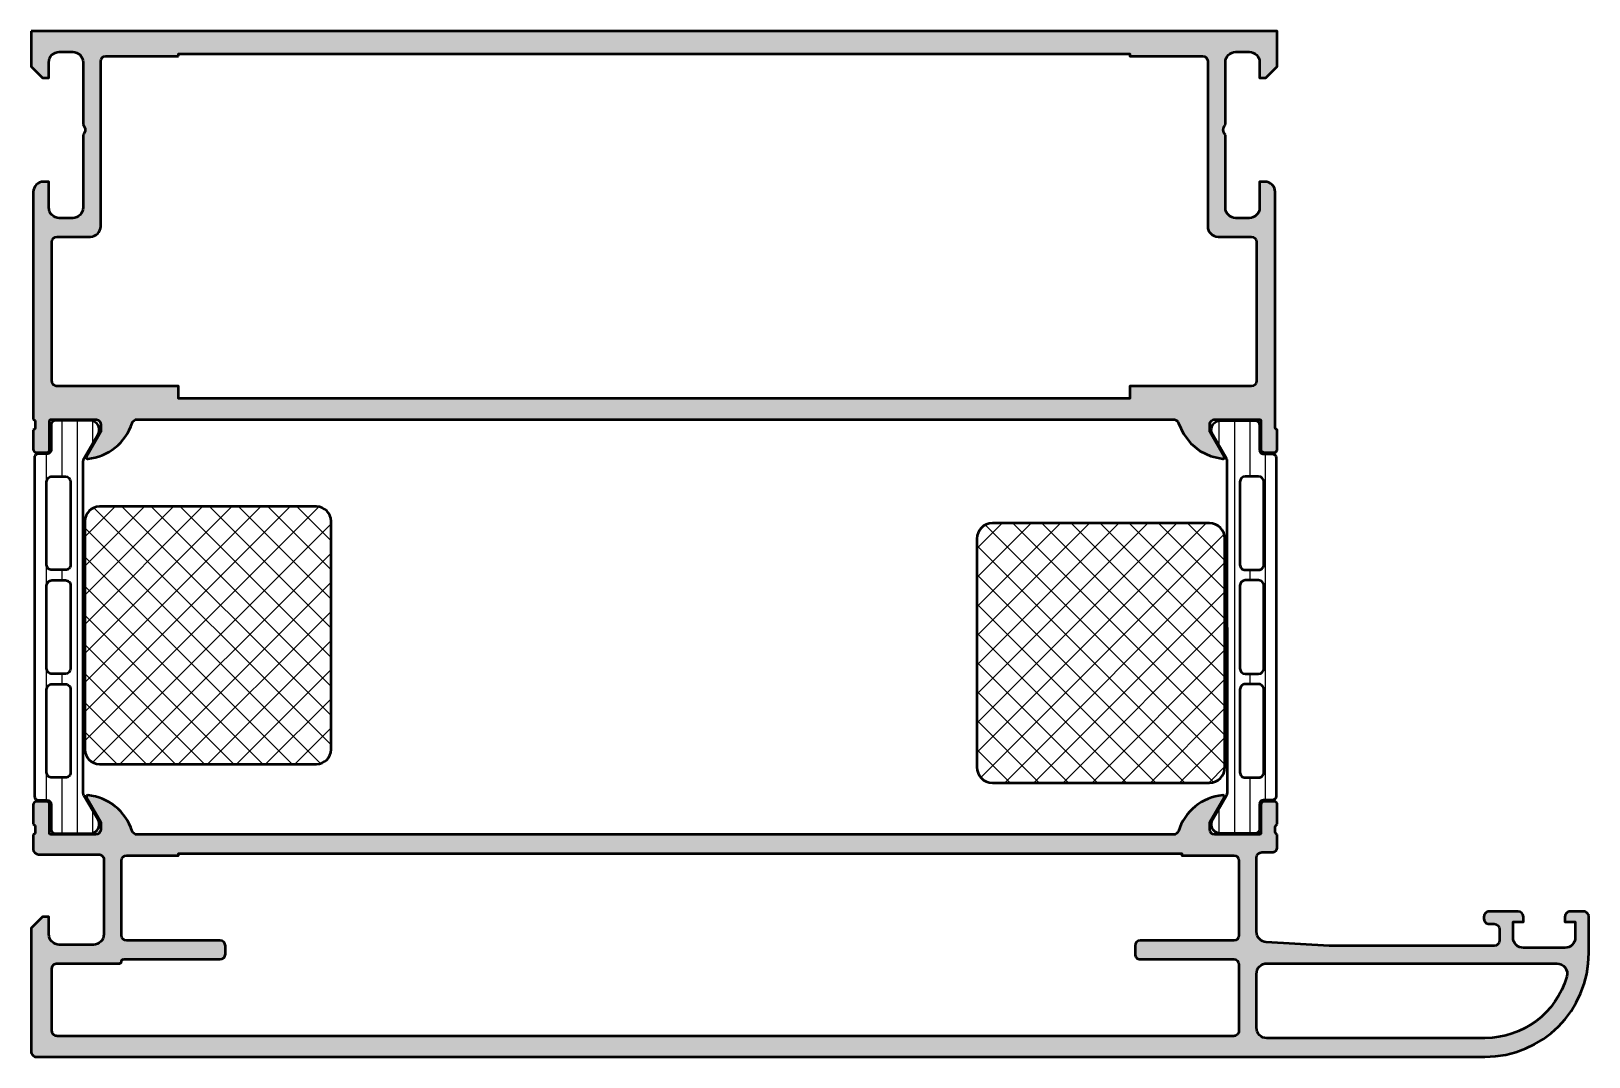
# Model space of a CAD drawing. Extents: x 0 to 150, y 0 to 99.
import ezdxf

# ---------------------------------------------------------------- set-up
doc = ezdxf.new("R2010")
doc.units = 0
for name, color, linetype, lineweight in [('0S-Alu contour', 7, 'Continuous', 50), ('0S-Alu hatch', 252, 'Continuous', 25), ('0S-Plastic contour', 254, 'Continuous', 50), ('0S-Plastic hatch', 253, 'Continuous', 25), ('0S-PT contour', 91, 'Continuous', 50), ('0S-PT hatch', 103, 'Continuous', 25)]:
    doc.layers.add(name, color=color, linetype=linetype, lineweight=lineweight)
pattern_1 = [(90, (0, 0), (-1.4859, 0), [])]
pattern_2 = [(135, (0, 0), (-1.403165018917055, -1.403165018917055), []), (225, (0, 0), (1.403165018917055, -1.403165018917055), [])]

# ---------------------------------------------------------------- blocks, each defined once
blk = doc.blocks.new('430700__0F24BB79_CFDF_4C49_9863_2A03D63C5316_')
at = {"layer": '0S-Alu hatch'}
h = blk.add_hatch(color=256, dxfattribs=at)
edge = h.paths.add_edge_path()
edge.add_line((0.5000939331072516, -7.74061061435e-05), (140.0000863037132, -7.3295345814e-05))
edge.add_arc((140.0000863037131, 9.99992670465393), 9.999999999999744, 270.0000000000002, 360)
edge.add_line((150.0000863037129, 9.999926704653927), (150.0001015625021, 13.49992259389411))
edge.add_arc((149.5001052018588, 13.49992623325064), 0.4999963606564967, 359.9995829571354, 450.0004170428661)
edge.add_line((149.5001015624997, 13.9999225938939), (148.2000832519553, 13.99992259389387))
edge.add_arc((148.2000897791608, 13.4999313254435), 0.4999912684929778, 90.00074797571949, 180.0010005793681)
edge.add_line((147.7000985107441, 13.49992259389378), (147.7000985107443, 12.99992259389388))
edge.add_line((147.7000985107443, 12.99992259389388), (148.7000985107443, 12.99992259389412))
edge.add_line((148.7000985107443, 12.99992259389412), (148.7000985107444, 11.49992183095399))
edge.add_ellipse((147.7000924641726, 11.49992787752597), major_axis=(-1.000006046590021, 0), ratio=1, start_angle=90.00034644173633, end_angle=179.9996535603676, ccw=False)
edge.add_line((147.7000985107582, 10.49992183095423), (143.7000832519549, 10.4999218309546))
edge.add_ellipse((143.7000847508618, 11.49990807116538), major_axis=(-0.9999862402118971, 0), ratio=1, start_angle=-0.0007883886572130905, end_angle=89.9999141177808, ccw=False)
edge.add_line((142.7000985107446, 11.4999218309539), (142.7000985107444, 12.99992259389387))
edge.add_line((142.7000985107444, 12.99992259389387), (143.7000985107443, 12.99992259389388))
edge.add_line((143.7000985107443, 12.99992259389388), (143.7000985107443, 13.49992259389364))
edge.add_arc((143.2000836546138, 13.49990773776346), 0.5000148563511324, 0.0017023368733013, 89.99829766355371)
edge.add_line((143.2000985107432, 13.9999225938939), (140.4000802001976, 13.99992259389388))
edge.add_arc((140.4000867274034, 13.49993132544341), 0.4999912684930773, 90.00074797575532, 180.0010005793681)
edge.add_line((139.9000954589865, 13.49992259389369), (139.9000954589866, 13.29992564565101))
edge.add_arc((140.4000774737426, 13.29990766040768), 0.4999820150794808, 179.9979389686669, 270.0020610313337)
edge.add_line((140.400095458987, 12.79992564565168), (140.9000954589864, 12.79992564565169))
edge.add_ellipse((140.9000927181188, 12.29992290478391), major_axis=(-0.5000027408752975, 0), ratio=1, start_angle=180.0003140784808, end_angle=269.99968592142864, ccw=False)
edge.add_line((141.4000954589866, 12.29992564565073), (141.4000954589866, 11.19992094880578))
edge.add_ellipse((140.9000954589867, 11.19992094880587), major_axis=(-0.4999999999998864, 0), ratio=1, start_angle=90, end_angle=180, ccw=False)
edge.add_line((140.9000954589867, 10.69992094880598), (125.0000863037068, 10.69992094880558))
edge.add_line((125.0000863037068, 10.69992094880558), (118.9430517629434, 11.04603726318053))
edge.add_ellipse((119.000101562502, 12.0444085970889), major_axis=(-0.9999999999998211, 0), ratio=1, start_angle=0, end_angle=86.72951155916252, ccw=False)
edge.add_line((118.0001015625022, 12.0444085970889), (118.0001015625022, 19.19992106801493))
edge.add_ellipse((118.5001015625023, 19.19992106801503), major_axis=(-0.5000000000000995, 0), ratio=1, start_angle=270, end_angle=360, ccw=False)
edge.add_line((118.5001015625023, 19.69992106801513), (119.5003040604226, 19.69992106801466))
edge.add_arc((119.5003040604231, 20.19992106801472), 0.500000000000057, 269.9999999999479, 360.0022381144864)
edge.add_line((120.0003040600417, 20.19994059924812), (120.0002571873763, 21.39988186159951))
edge.add_ellipse((120.0790330643698, 21.66719691919232), major_axis=(-0.2786807829971952, 0), ratio=1, start_angle=-1.16458937409908, end_angle=73.58012358051508, ccw=False)
edge.add_line((119.8004098468957, 21.67286097218823), (119.8004098468957, 22.1264549721882))
edge.add_ellipse((120.0792779425389, 22.13211563166524), major_axis=(-0.2789255417371716, 0), ratio=1, start_angle=-73.57540544465093, end_angle=1.1628700728833792, ccw=False)
edge.add_line((120.0004108468957, 22.39965897218821), (120.0004108468957, 24.27966997219677))
edge.add_arc((119.7004108468957, 24.27966997219673), 0.2999999999999971, 0, 90)
edge.add_line((119.7004108468957, 24.57966997219673), (118.7204365278529, 24.57966997219674))
edge.add_arc((118.7204365278529, 24.27966997219677), 0.2999999999999687, 90.00000000000543, 180)
edge.add_line((118.4204365278529, 24.27966997219677), (118.4204365278529, 21.51967197219669))
edge.add_ellipse((118.300037318474, 21.51982710670187), major_axis=(-0.1203993093243175, 0), ratio=1, start_angle=95.19421834503129, end_angle=179.9261743699941, ccw=False)
edge.add_line((118.3109373191148, 21.39992221242393), (114.0002571858002, 21.39992221242394))
edge.add_ellipse((114.0002571858003, 21.89992221242406), major_axis=(-0.5000000000001137, 0), ratio=1, start_angle=0, end_angle=89.99999999999352, ccw=False)
edge.add_line((113.5002571858002, 21.89992221242406), (113.5002571858001, 22.59992221242429))
edge.add_line((113.5002571858001, 22.59992221242429), (114.8817526434226, 24.99274253545169))
edge.add_arc((114.7621374011518, 25.06180242777586), 0.1381197846484408, 330.000000000021, 455.622577550825)
edge.add_arc((115.2384804269728, 20.22331335057628), 5.000000000000106, 95.62257755078187, 162.2515836439212)
edge.add_ellipse((110.000257185799, 21.89992221242379), major_axis=(-0.4999999999998616, 0), ratio=1, start_angle=90, end_angle=162.2515836440512, ccw=False)
edge.add_line((110.000257185799, 21.39992221242393), (10.20009387498336, 21.39992253576979))
edge.add_ellipse((10.20009387498355, 21.89992253577608), major_axis=(-0.5000000000062954, 0), ratio=1, start_angle=17.748416356047983, end_angle=89.9999999999788, ccw=False)
edge.add_arc((4.961870633810265, 20.22331367392891), 4.999999999993016, 17.7484163560672, 84.37742244920578)
edge.add_arc((5.438213659631767, 25.06180275112135), 0.1381197846484127, 84.37742244922195, 210.0000000000061)
edge.add_line((5.318598417361013, 24.99274285879713), (6.700093874983446, 22.59992253576969))
edge.add_line((6.700093874983446, 22.59992253576969), (6.700093874983475, 21.89992253576995))
edge.add_ellipse((6.200093874983482, 21.89992253576996), major_axis=(-0.4999999999999929, 0), ratio=1, start_angle=90, end_angle=180, ccw=False)
edge.add_line((6.200093874983482, 21.39992253576997), (1.889413741477393, 21.39992253576996))
edge.add_ellipse((1.900313126257636, 21.51982686713044), major_axis=(-0.1203986929646247, 0), ratio=1, start_angle=0.07371199969941244, end_angle=84.80604927743337, ccw=False)
edge.add_line((1.779914532930515, 21.51967197219669), (1.779914532930513, 24.27966997219674))
edge.add_arc((1.47991453293053, 24.27966997219674), 0.2999999999999829, 0, 90)
edge.add_line((1.47991453293053, 24.57966997219673), (0.4999402138877488, 24.57966997219673))
edge.add_arc((0.4999402138877205, 24.27966997219674), 0.2999999999999829, 89.99999999999459, 180)
edge.add_line((0.1999402138877375, 24.27966997219674), (0.1999402138877094, 22.39965897218823))
edge.add_ellipse((0.1210731182445653, 22.13211563166527), major_axis=(-0.2789255417371646, 0), ratio=1, start_angle=178.8371299271167, end_angle=253.5754054446512, ccw=False)
edge.add_line((0.3999412138877487, 22.12645497218823), (0.3999412138876957, 21.6728609721882))
edge.add_ellipse((0.1213180006677891, 21.66719691927878), major_axis=(-0.2786807787421771, 0), ratio=1, start_angle=106.4198764194953, end_angle=181.1645893740976, ccw=False)
edge.add_line((0.2000938764584716, 21.39988186576747), (0.2001446569038263, 19.99980527688352))
edge.add_arc((0.7001446565749273, 19.99982341176469), 0.499999999999975, 180.0020781043473, 270)
edge.add_line((0.7001446565749273, 19.49982341176472), (6.499938247872672, 19.49982341176495))
edge.add_ellipse((6.499941887229669, 18.9998270511219), major_axis=(-0.4999963606562977, 0), ratio=1, start_angle=179.9995829571355, end_angle=270.00041704262765, ccw=False)
edge.add_line((6.999938247872722, 18.99982341176283), (6.999938247872845, 11.7998264635229))
edge.add_ellipse((5.999938247872845, 11.79982646352299), major_axis=(-1, 0), ratio=1, start_angle=90, end_angle=180, ccw=False)
edge.add_line((5.999938247872845, 10.79982646352299), (2.699950454947808, 10.79982646337787))
edge.add_ellipse((2.699950454904002, 11.7998264633778), major_axis=(-0.999999999999929, 0), ratio=1, start_angle=0, end_angle=90.00000000250981, ccw=False)
edge.add_line((1.699950454904073, 11.7998264633778), (1.699950454904208, 13.49982341176451))
edge.add_line((1.699950454904208, 13.49982341176451), (1.099944351388299, 13.49982341176502))
edge.add_line((1.099944351388299, 13.49982341176502), (-0.0001258729292628, 12.39976081347424))
edge.add_line((-0.0001258729292628, 12.39976081347424), (9.39331075073e-05, 0.4999225938937144))
edge.add_arc((0.4998529017464647, 0.499681562532814), 0.4997590267630904, 179.9723665216412, 270.027633478335)
edge = h.paths.add_edge_path()
edge.add_line((115.8000893553789, 1.99994548198515), (2.500185485841598, 1.999945482077237))
edge.add_ellipse((2.499888439095563, 2.499648435331025), major_axis=(-0.4997030415430017, 0), ratio=1, start_angle=-0.034059280170993134, end_angle=90.03405928011898, ccw=False)
edge.add_line((2.000185485841775, 2.49994548207745), (2.00018548584188, 8.499826463450432))
edge.add_ellipse((2.500185485841866, 8.499826463450432), major_axis=(-0.4999999999999858, 0), ratio=1, start_angle=269.9999999999951, end_angle=360, ccw=False)
edge.add_line((2.500185485841909, 8.999826463450418), (8.499938533975257, 8.999826463450411))
edge.add_arc((8.49989657228078, 9.199868425155117), 0.2000419661057418, 270.0120186181893, 360.012018621525)
edge.add_ellipse((8.899938533986846, 9.199910386861276), major_axis=(-0.2000000000013529, 0), ratio=1, start_angle=270.0000000033322, end_angle=360, ccw=False)
edge.add_line((8.899938533975215, 9.39991038686263), (18.19993853397521, 9.399910386862572))
edge.add_arc((18.19993853397521, 9.899910386862471), 0.4999999999999006, 270, 360)
edge.add_line((18.69993853397511, 9.899910386862373), (18.6999385339752, 10.69991572743893))
edge.add_arc((18.19993853397536, 10.69991572743893), 0.4999999999998437, 0, 89.9999999999992)
edge.add_line((18.19993853397537, 11.19991572743878), (9.199938533974835, 11.19991572743878))
edge.add_ellipse((9.199938533974835, 11.69991572743853), major_axis=(-0.4999999999997585, 0), ratio=1, start_angle=0, end_angle=90, ccw=False)
edge.add_line((8.699938533975075, 11.69991572743865), (8.699938533975175, 18.89992030507527))
edge.add_ellipse((9.199938533975146, 18.89992030507527), major_axis=(-0.4999999999999716, 0), ratio=1, start_angle=270.00000000001387, end_angle=360, ccw=False)
edge.add_line((9.199938533975025, 19.39992030507524), (14.19994005985412, 19.3999203050755))
edge.add_line((14.19994005985412, 19.3999203050755), (14.19994005985413, 19.59991725331743))
edge.add_line((14.19994005985413, 19.59991725331743), (110.8000649414085, 19.59991725332734))
edge.add_line((110.8000649414085, 19.59991725332734), (110.8000649414086, 19.39992030507552))
edge.add_line((110.8000649414086, 19.39992030507552), (115.8000664672873, 19.39992030507554))
edge.add_ellipse((115.8000664672873, 18.89992030507547), major_axis=(-0.500000000000071, 0), ratio=1, start_angle=180, end_angle=270, ccw=False)
edge.add_line((116.3000664672873, 18.89992030507579), (116.3000664672873, 11.69991572743866))
edge.add_ellipse((115.8000664672874, 11.69991572743866), major_axis=(-0.4999999999998721, 0), ratio=1, start_angle=90.00000000000648, end_angle=180, ccw=False)
edge.add_line((115.8000664672875, 11.19991572743879), (106.8000664672873, 11.19991572743902))
edge.add_arc((106.8000664672873, 10.69991572743913), 0.4999999999998864, 90, 180)
edge.add_line((106.3000664672874, 10.69991572743927), (106.3000664672873, 9.899910386862572))
edge.add_arc((106.8000664672872, 9.899910386862572), 0.4999999999999432, 180, 270.0000000000196)
edge.add_line((106.8000664672874, 9.39991038686263), (115.8000664672874, 9.39991038686216))
edge.add_ellipse((115.8000664672874, 8.899910386862288), major_axis=(-0.4999999999998721, 0), ratio=1, start_angle=180, end_angle=270, ccw=False)
edge.add_line((116.3000664672873, 8.89991038686236), (116.3000664672873, 2.499922593894144))
edge.add_ellipse((115.8003863885272, 2.499625560745229), major_axis=(-0.4996801670452514, 0), ratio=1, start_angle=89.96594071988892, end_angle=180.0340592801817, ccw=False)
edge = h.paths.add_edge_path()
edge.add_ellipse((118.9995551363264, 2.799314851638257), major_axis=(-0.9994081483486676, 0), ratio=1, start_angle=-0.03395080215500457, end_angle=90.03395080215489, ccw=False)
edge.add_line((118.0001471634335, 2.799907054181073), (118.0001473388691, 7.999922517598079))
edge.add_ellipse((119.0001473388693, 7.999922517598079), major_axis=(-1.000000000000127, 0), ratio=1, start_angle=270.0000000000065, end_angle=360, ccw=False)
edge.add_line((119.0001473388691, 8.999922517598208), (146.9167318739969, 8.999923143213733))
edge.add_ellipse((146.9167318739969, 7.999923143212456), major_axis=(-1.000000000001278, 0), ratio=1, start_angle=163.8723506797399, end_angle=270, ccw=False)
edge.add_ellipse((140.0000905743653, 9.999925422075705), major_axis=(-8.199995554390666, 0), ratio=1, start_angle=90.00000000000023, end_angle=163.8723506797454, ccw=False)
edge.add_line((140.0000905743653, 1.799929867685039), (119.0001473388694, 1.799906878745375))
at = {"layer": '0S-Alu contour', "color": 7}
for points in [[(0.1999402138877375, 24.27966997219674), (0.1999402138877094, 22.39965897218823)], [(1.47991453293053, 24.57966997219673), (0.4999402138877488, 24.57966997219673)], [(1.779914532930515, 21.51967197219669), (1.779914532930513, 24.27966997219674)], [(5.318598417361013, 24.99274285879713), (6.700093874983446, 22.59992253576969), (6.700093874983475, 21.89992253576995)], [(113.5002571858002, 21.89992221242406), (113.5002571858001, 22.59992221242429), (114.8817526434226, 24.99274253545169)], [(118.4204365278529, 24.27966997219677), (118.4204365278529, 21.51967197219669)], [(119.7004108468957, 24.57966997219673), (118.7204365278529, 24.57966997219674)], [(120.0004108468957, 22.39965897218821), (120.0004108468957, 24.27966997219677)], [(0.2000938764584716, 21.39988186576747), (0.2001446569038263, 19.99980527688352)], [(0.3999412138877487, 22.12645497218823), (0.3999412138876957, 21.6728609721882)], [(6.200093874983482, 21.39992253576997), (1.889413741477393, 21.39992253576996)], [(110.000257185799, 21.39992221242393), (10.20009387498336, 21.39992253576979)], [(118.3109373191148, 21.39992221242393), (114.0002571858002, 21.39992221242394)], [(119.8004098468957, 21.67286097218823), (119.8004098468957, 22.1264549721882)], [(120.0003040600417, 20.19994059924812), (120.0002571873763, 21.39988186159951)], [(9.199938533975025, 19.39992030507524), (14.19994005985412, 19.3999203050755), (14.19994005985413, 19.59991725331743), (110.8000649414085, 19.59991725332734), (110.8000649414086, 19.39992030507552), (115.8000664672873, 19.39992030507554)], [(118.5001015625023, 19.69992106801513), (119.5003040604226, 19.69992106801466)], [(0.7001446565749273, 19.49982341176472), (6.499938247872672, 19.49982341176495)], [(6.999938247872722, 18.99982341176283), (6.999938247872845, 11.7998264635229)], [(8.699938533975075, 11.69991572743865), (8.699938533975175, 18.89992030507527)], [(116.3000664672873, 18.89992030507579), (116.3000664672873, 11.69991572743866)], [(118.0001015625022, 12.0444085970889), (118.0001015625022, 19.19992106801493)], [(143.2000985107432, 13.9999225938939), (140.4000802001976, 13.99992259389388)], [(149.5001015624997, 13.9999225938939), (148.2000832519553, 13.99992259389387)], [(1.699950454904073, 11.7998264633778), (1.699950454904208, 13.49982341176451), (1.099944351388299, 13.49982341176502), (-0.0001258729292628, 12.39976081347424), (9.39331075073e-05, 0.4999225938937144)], [(139.9000954589865, 13.49992259389369), (139.9000954589866, 13.29992564565101)], [(140.400095458987, 12.79992564565168), (140.9000954589864, 12.79992564565169)], [(141.4000954589866, 12.29992564565073), (141.4000954589866, 11.19992094880578)], [(142.7000985107446, 11.4999218309539), (142.7000985107444, 12.99992259389387), (143.7000985107443, 12.99992259389388), (143.7000985107443, 13.49992259389364)], [(147.7000985107441, 13.49992259389378), (147.7000985107443, 12.99992259389388), (148.7000985107443, 12.99992259389412), (148.7000985107444, 11.49992183095399)], [(150.0000863037129, 9.999926704653927), (150.0001015625021, 13.49992259389411)], [(5.999938247872845, 10.79982646352299), (2.699950454947808, 10.79982646337787)], [(18.19993853397537, 11.19991572743878), (9.199938533974835, 11.19991572743878)], [(18.69993853397511, 9.899910386862373), (18.6999385339752, 10.69991572743893)], [(106.3000664672874, 10.69991572743927), (106.3000664672873, 9.899910386862572)], [(115.8000664672875, 11.19991572743879), (106.8000664672873, 11.19991572743902)], [(140.9000954589867, 10.69992094880598), (125.0000863037068, 10.69992094880558), (118.9430517629434, 11.04603726318053)], [(8.899938533975215, 9.39991038686263), (18.19993853397521, 9.399910386862572)], [(106.8000664672874, 9.39991038686263), (115.8000664672874, 9.39991038686216)], [(147.7000985107582, 10.49992183095423), (143.7000832519549, 10.4999218309546)], [(2.000185485841775, 2.49994548207745), (2.00018548584188, 8.499826463450432)], [(2.500185485841909, 8.999826463450418), (8.499938533975257, 8.999826463450411)], [(116.3000664672873, 8.89991038686236), (116.3000664672873, 2.499922593894144)], [(118.0001471634335, 2.799907054181073), (118.0001473388691, 7.999922517598079)], [(119.0001473388691, 8.999922517598208), (146.9167318739969, 8.999923143213733)], [(115.8000893553789, 1.99994548198515), (2.500185485841598, 1.999945482077237)], [(140.0000905743653, 1.799929867685039), (119.0001473388694, 1.799906878745375)], [(0.5000939331072516, -7.74061061435e-05), (140.0000863037132, -7.3295345814e-05)]]:
    blk.add_lwpolyline(points, dxfattribs=at)
for centre, radius, start, end in [((0.4999402138877205, 24.27966997219674), 0.2999999999999829, 89.99999999999459, 180), ((1.47991453293053, 24.27966997219674), 0.2999999999999829, 0, 90), ((5.438213659631767, 25.06180275112135), 0.1381197846484127, 84.37742244922195, 210.0000000000061), ((4.961870633810265, 20.22331367392891), 4.999999999993016, 17.7484163560672, 84.37742244920578), ((115.2384804269728, 20.22331335057628), 5.000000000000106, 95.62257755078187, 162.2515836439212), ((114.7621374011518, 25.06180242777586), 0.1381197846484408, 330.000000000021, 95.62257755082499), ((118.7204365278529, 24.27966997219677), 0.2999999999999687, 90.00000000000543, 180), ((119.7004108468957, 24.27966997219673), 0.2999999999999971, 0, 90), ((0.7001446565749273, 19.99982341176469), 0.499999999999975, 180.0020781043473, 270), ((119.5003040604231, 20.19992106801472), 0.500000000000057, 269.9999999999479, 0.0022381144863909), ((140.4000867274034, 13.49993132544341), 0.4999912684930773, 90.00074797575532, 180.0010005793681), ((143.2000836546138, 13.49990773776346), 0.5000148563511324, 0.0017023368733013, 89.99829766355371), ((148.2000897791608, 13.4999313254435), 0.4999912684929778, 90.00074797571949, 180.0010005793681), ((149.5001052018588, 13.49992623325064), 0.4999963606564967, 359.9995829571354, 90.00041704286626), ((140.4000774737426, 13.29990766040768), 0.4999820150794808, 179.9979389686669, 270.0020610313337), ((18.19993853397536, 10.69991572743893), 0.4999999999998437, 0, 89.9999999999992), ((106.8000664672873, 10.69991572743913), 0.4999999999998864, 90, 180), ((8.49989657228078, 9.199868425155117), 0.2000419661057418, 270.0120186181893, 0.01201862152505), ((18.19993853397521, 9.899910386862471), 0.4999999999999006, 270, 0), ((106.8000664672872, 9.899910386862572), 0.4999999999999432, 180, 270.0000000000196), ((140.0000863037131, 9.99992670465393), 9.999999999999744, 270.0000000000002, 0), ((0.4998529017464647, 0.499681562532814), 0.4997590267630904, 179.9723665216412, 270.027633478335)]:
    blk.add_arc(centre, radius, start, end, dxfattribs=at)
at = {"layer": '0S-Alu contour', "color": 7, "extrusion": (0, 0, -1)}
for centre, radius, start, end in [((-0.1210731182445653, 22.13211563166527), 0.2789255417371646, 106.4245945553488, 181.1628700728834), ((-0.1213180006677891, 21.66719691927878), 0.2786807787421771, 178.8354106259024, 253.5801235805047), ((-1.900313126257636, 21.51982686713044), 0.1203986929646247, 275.1939507225666, 359.9262880003006), ((-6.200093874983482, 21.89992253576996), 0.4999999999999929, 180, 270), ((-10.20009387498355, 21.89992253577608), 0.5000000000062954, 270.0000000000212, 342.251583643952), ((-110.000257185799, 21.89992221242379), 0.4999999999998616, 197.7484163559489, 270), ((-114.0002571858003, 21.89992221242406), 0.5000000000001137, 270.0000000000065, 0), ((-118.300037318474, 21.51982710670187), 0.1203993093243175, 180.073825630006, 264.8057816549687), ((-120.0790330643698, 21.66719691919232), 0.2786807829971952, 286.4198764194849, 1.164589374099114), ((-120.0792779425389, 22.13211563166524), 0.2789255417371716, 358.8371299271166, 73.575405444651), ((-118.5001015625023, 19.19992106801503), 0.5000000000000995, 0, 90), ((-6.499941887229669, 18.9998270511219), 0.4999963606562977, 89.99958295737233, 180.0004170428646), ((-9.199938533975146, 18.89992030507527), 0.4999999999999716, 0, 89.99999999998616), ((-115.8000664672873, 18.89992030507547), 0.500000000000071, 90, 180), ((-119.000101562502, 12.0444085970889), 0.9999999999998211, 273.2704884408376, 0), ((-140.9000927181188, 12.29992290478391), 0.5000027408752975, 90.00031407857134, 179.9996859215192), ((-2.699950454904002, 11.7998264633778), 0.999999999999929, 269.9999999974902, 0), ((-5.999938247872845, 11.79982646352299), 1, 180, 270), ((-9.199938533974835, 11.69991572743853), 0.4999999999997585, 270, 0), ((-115.8000664672874, 11.69991572743866), 0.4999999999998721, 180, 269.9999999999935), ((-140.9000954589867, 11.19992094880587), 0.4999999999998864, 180, 270), ((-143.7000847508618, 11.49990807116538), 0.9999862402118971, 270.0000858822192, 0.0007883886572085), ((-147.7000924641726, 11.49992787752597), 1.000006046590021, 180.0003464396325, 269.9996535582637), ((-8.899938533986846, 9.199910386861276), 0.2000000000013529, 0, 89.9999999966678), ((-115.8000664672874, 8.899910386862288), 0.4999999999998721, 90, 180), ((-2.500185485841866, 8.499826463450432), 0.4999999999999858, 0, 90.00000000000487), ((-119.0001473388693, 7.999922517598079), 1.000000000000127, 0, 89.99999999999349), ((-140.0000905743653, 9.999925422075705), 8.199995554390666, 196.1276493202546, 269.9999999999998), ((-146.9167318739969, 7.999923143212456), 1.000000000001278, 90, 196.1276493202601), ((-2.499888439095563, 2.499648435331025), 0.4997030415430017, 269.965940719881, 0.0340592801709426), ((-115.8003863885272, 2.499625560745229), 0.4996801670452514, 179.9659407198183, 270.0340592801111), ((-118.9995551363264, 2.799314851638257), 0.9994081483486676, 269.9660491978451, 0.0339508021550185)]:
    blk.add_arc(centre, radius, start, end, dxfattribs=at)
blk = doc.blocks.new('284257__29E43FCC_C214_4A33_9FC7_5785FE0CF398___01068B24_A90E_43BC_A4D7_B68B3EC95984_')
at = {"layer": '0S-Plastic hatch'}
h = blk.add_hatch(dxfattribs=at)
h.set_pattern_fill('ANSI31', color=256, scale=0.4680000000000001, angle=45, style=0)
h.set_pattern_definition(pattern_1)
edge = h.paths.add_edge_path()
edge.add_ellipse((119.4922846712067, 25.10991959389393), major_axis=(-0.4000000000000216, 0), ratio=1, start_angle=90, end_angle=179.9999730418353, ccw=False)
edge.add_line((119.4922846712067, 24.70991959389391), (118.6819533378735, 24.70991959389392))
edge.add_arc((118.6819533378735, 24.30991959389391), 0.4000000000000057, 90, 180.0079247372467)
edge.add_line((118.2819533416995, 24.30986426879084), (118.2822852844514, 21.90997389617293))
edge.add_ellipse((117.8822893109241, 21.90991857124031), major_axis=(-0.3999959773533812, 0), ratio=1, start_angle=90, end_angle=180.0079247925735, ccw=False)
edge.add_line((117.8822893109241, 21.50992259388693), (114.4130864864109, 21.50992259389388))
edge.add_ellipse((114.5480558220987, 22.39974066861674), major_axis=(-0.8999960709244758, 0), ratio=1, start_angle=-32.874558330078685, end_angle=81.37500998568402, ccw=False)
edge.add_line((113.7921842458914, 22.88825994967066), (115.1118754309399, 25.17403244578398))
edge.add_arc((114.5922601708632, 25.47403241494364), 0.6000000000003265, 330.0000034006524, 357.5038046497741)
edge.add_line((115.1916908403834, 25.44790058686042), (115.1871214981189, 57.29968094819045))
edge.add_arc((114.5876908284493, 57.32581277284404), 0.6000000000002843, 357.5038049775907, 389.9999965993393)
edge.add_line((115.107306088526, 57.62581274200361), (113.7876149034772, 59.91158523811742))
edge.add_ellipse((114.5434864796846, 60.40010451917108), major_axis=(-0.8999960709244708, 0), ratio=1, start_angle=-81.37500998567202, end_angle=32.87455833005993, ccw=False)
edge.add_line((114.4085171439967, 61.28992259389391), (117.877719968418, 61.28992259390088))
edge.add_ellipse((117.8777199684179, 60.88992661645542), major_axis=(-0.3999959774454567, 0), ratio=1, start_angle=179.9920751941814, end_angle=269.99999999998573, ccw=False)
edge.add_line((118.2777159420373, 60.88987129143033), (118.2773839992855, 58.48998091930075))
edge.add_arc((118.6773839956114, 58.48992559404584), 0.4000000001519224, 179.9920752409996, 270)
edge.add_line((118.6773839956114, 58.08992559389391), (119.4922999994978, 58.08992559389391))
edge.add_ellipse((119.4922999994978, 57.68992559389391), major_axis=(-0.3999999999999986, 0), ratio=1, start_angle=179.999973028319, end_angle=270, ccw=False)
edge.add_line((119.8922999994978, 57.68992540559605), (119.8922846712067, 25.10991940559608))
edge = h.paths.add_edge_path()
edge.add_line((118.706677708022, 47.4005043460379), (118.706677708022, 55.40051655272506))
edge.add_arc((118.2066929668111, 55.40051655273026), 0.4999847412109091, 0, 90)
edge.add_line((118.2066929668111, 55.90050129394117), (116.9066822856587, 55.90050129394118))
edge.add_arc((116.9066822856587, 55.40048603515214), 0.5000152587890341, 90, 180)
edge.add_line((116.4066670268697, 55.40048603514693), (116.4066670268697, 47.40050434604543))
edge.add_arc((116.906663387513, 47.40050070668636), 0.4999963606565677, 179.9995829571354, 270.0004170425911)
edge.add_line((116.9066670268697, 46.90050434604304), (118.2066611331364, 46.90050434604304))
edge.add_arc((118.2066777059344, 47.40050434785603), 0.500000002087643, 269.9981008972535, 360)
edge = h.paths.add_edge_path()
edge.add_line((118.706677708022, 37.39679746120971), (118.706677708022, 45.40050434603783))
edge.add_arc((118.206677708022, 45.40050434604304), 0.5, 0, 90)
edge.add_line((118.206677708022, 45.90050434604304), (116.9066670268697, 45.90050434604305))
edge.add_arc((116.9066670268697, 45.40050434604305), 0.5, 90, 180)
edge.add_line((116.4066670268697, 45.40050434603785), (116.4066670268697, 37.39679746121492))
edge.add_arc((116.9066670268697, 37.39679746121492), 0.5000000000000142, 180, 269.9999999988063)
edge.add_line((116.9066670268593, 36.8967974612149), (118.206677708022, 36.8967974612149))
edge.add_arc((118.206677708022, 37.39679746121491), 0.5, 270, 360)
edge = h.paths.add_edge_path()
edge.add_line((118.7066777080324, 27.39680051332205), (118.7066777080324, 35.39679746120971))
edge.add_arc((118.2066777058751, 35.39679745933225), 0.5000000021573215, 0, 90.00189908949562)
edge.add_line((118.2066611331928, 35.89679746121492), (116.9066670268824, 35.89679746121493))
edge.add_arc((116.9066633875234, 35.39680110057167), 0.4999963606565109, 89.99958295713537, 180.0004170428646)
edge.add_line((116.4066670268801, 35.39679746121489), (116.4066670268801, 27.39680051332963))
edge.add_arc((116.9066633875235, 27.39679687397056), 0.4999963606566246, 179.9995829571354, 270.0004170425845)
edge.add_line((116.9066670268801, 26.89680051332718), (118.2066611331468, 26.8968005133272))
edge.add_arc((118.2066777059448, 27.39680051514017), 0.5000000020876323, 269.9981008972518, 360)
at = {"layer": '0S-Alu contour', "color": 7}
for points in [[(118.2066929668111, 55.90050129394117), (116.9066822856587, 55.90050129394118)], [(116.4066670268697, 55.40048603514693), (116.4066670268697, 47.40050434604543)], [(118.706677708022, 47.4005043460379), (118.706677708022, 55.40051655272506)], [(116.9066670268697, 46.90050434604304), (118.2066611331364, 46.90050434604304)], [(116.4066670268697, 45.40050434603785), (116.4066670268697, 37.39679746121492)], [(118.206677708022, 45.90050434604304), (116.9066670268697, 45.90050434604305)], [(118.706677708022, 37.39679746120971), (118.706677708022, 45.40050434603783)], [(116.9066670268593, 36.8967974612149), (118.206677708022, 36.8967974612149)], [(116.4066670268801, 35.39679746121489), (116.4066670268801, 27.39680051332963)], [(118.2066611331928, 35.89679746121492), (116.9066670268824, 35.89679746121493)], [(118.7066777080324, 27.39680051332205), (118.7066777080324, 35.39679746120971)], [(116.9066670268801, 26.89680051332718), (118.2066611331468, 26.8968005133272)]]:
    blk.add_lwpolyline(points, dxfattribs=at)
for centre, radius, start, end in [((116.9066822856587, 55.40048603515214), 0.5000152587890341, 90, 180), ((118.2066929668111, 55.40051655273026), 0.4999847412109091, 0, 90), ((116.906663387513, 47.40050070668636), 0.4999963606565677, 179.9995829571354, 270.0004170425911), ((118.2066777059344, 47.40050434785603), 0.500000002087643, 269.9981008972535, 0), ((116.9066670268697, 45.40050434604305), 0.5, 90, 180), ((118.206677708022, 45.40050434604304), 0.5, 0, 90), ((116.9066670268697, 37.39679746121492), 0.5000000000000142, 180, 269.9999999988063), ((118.206677708022, 37.39679746121491), 0.5, 270, 0), ((116.9066633875234, 35.39680110057167), 0.4999963606565109, 89.99958295713537, 180.0004170428646), ((118.2066777058751, 35.39679745933225), 0.5000000021573215, 0, 90.00189908949562), ((116.9066633875235, 27.39679687397056), 0.4999963606566246, 179.9995829571354, 270.0004170425845), ((118.2066777059448, 27.39680051514017), 0.5000000020876323, 269.9981008972518, 0)]:
    blk.add_arc(centre, radius, start, end, dxfattribs=at)
at = {"layer": '0S-Plastic contour', "color": 7}
for points in [[(114.4085171439967, 61.28992259389391), (117.877719968418, 61.28992259390088)], [(118.2777159420373, 60.88987129143033), (118.2773839992855, 58.48998091930075)], [(115.107306088526, 57.62581274200361), (113.7876149034772, 59.91158523811742)], [(115.1916908403834, 25.44790058686042), (115.1871214981189, 57.29968094819045)], [(118.6773839956114, 58.08992559389391), (119.4922999994978, 58.08992559389391)], [(119.8922999994978, 57.68992540559605), (119.8922846712067, 25.10991940559608)], [(113.7921842458914, 22.88825994967066), (115.1118754309399, 25.17403244578398)], [(118.2819533416995, 24.30986426879084), (118.2822852844514, 21.90997389617293)], [(119.4922846712067, 24.70991959389391), (118.6819533378735, 24.70991959389392)], [(117.8822893109241, 21.50992259388693), (114.4130864864109, 21.50992259389388)]]:
    blk.add_lwpolyline(points, dxfattribs=at)
at = {"layer": '0S-Plastic contour', "color": 7, "extrusion": (0, 0, -1)}
for centre, radius, start, end in [((-114.5434864796846, 60.40010451917108), 0.8999960709244708, 327.1254416699401, 81.37500998567201), ((-117.8777199684179, 60.88992661645542), 0.3999959774454567, 90.00000000001425, 180.0079248058187), ((-119.4922999994978, 57.68992559389391), 0.3999999999999986, 90, 180.000026971681), ((-119.4922846712067, 25.10991959389393), 0.4000000000000216, 180.0000269581648, 270), ((-114.5480558220987, 22.39974066861674), 0.8999960709244758, 278.6249900143161, 32.87455833007868), ((-117.8822893109241, 21.90991857124031), 0.3999959773533812, 179.9920752074265, 270)]:
    blk.add_arc(centre, radius, start, end, dxfattribs=at)
at = {"layer": '0S-Plastic contour', "color": 7}
for centre, radius, start, end in [((114.5876908284493, 57.32581277284404), 0.6000000000002843, 357.5038049775907, 29.99999659933932), ((118.6773839956114, 58.48992559404584), 0.4000000001519224, 179.9920752409996, 270), ((114.5922601708632, 25.47403241494364), 0.6000000000003265, 330.0000034006524, 357.5038046497741), ((118.6819533378735, 24.30991959389391), 0.4000000000000057, 90, 180.0079247372467)]:
    blk.add_arc(centre, radius, start, end, dxfattribs=at)
blk = doc.blocks.new('430750__E31CE85C_7C25_40FB_9D52_0F6544FFB6C3_')
at = {"layer": '0S-PT hatch'}
h = blk.add_hatch(dxfattribs=at)
h.set_pattern_fill('ANSI37', color=256, scale=0.625, angle=90, style=0)
h.set_pattern_definition(pattern_2)
edge = h.paths.add_edge_path()
edge.add_line((92.56199246868375, 26.40575893506008), (113.4620217009775, 26.40575893506238))
edge.add_arc((113.4620217009773, 27.9057594524608), 1.500000517398419, 270.000000000007, 360)
edge.add_line((114.9620222183758, 27.9057594524608), (114.9620222183757, 49.90575893506246))
edge.add_arc((113.4620206570503, 49.90575737373704), 1.500001561326217, 5.96359516822e-05, 89.99999999999946)
edge.add_line((113.4620206570503, 51.40575893506326), (92.56199351289158, 51.40575893506706))
edge.add_arc((92.5619935128916, 49.90575521562031), 1.500003719446759, 90.00000000000055, 180)
edge.add_line((91.06198979344482, 49.90575521562031), (91.06198979344704, 27.90576161029648))
edge.add_arc((92.56199246868375, 27.90576161029681), 1.500002675236729, 180, 270)
at = {"layer": '0S-PT contour', "color": 7}
for points in [[(113.4620206570503, 51.40575893506326), (92.56199351289158, 51.40575893506706)], [(91.06198979344482, 49.90575521562031), (91.06198979344704, 27.90576161029648)], [(114.9620222183758, 27.9057594524608), (114.9620222183757, 49.90575893506246)], [(92.56199246868375, 26.40575893506008), (113.4620217009775, 26.40575893506238)]]:
    blk.add_lwpolyline(points, dxfattribs=at)
for centre, radius, start, end in [((92.5619935128916, 49.90575521562031), 1.500003719446759, 90.00000000000055, 180), ((113.4620206570503, 49.90575737373704), 1.500001561326217, 5.96359516822e-05, 89.99999999999946), ((92.56199246868375, 27.90576161029681), 1.500002675236729, 180, 270), ((113.4620217009773, 27.9057594524608), 1.500000517398419, 270.000000000007, 0)]:
    blk.add_arc(centre, radius, start, end, dxfattribs=at)
blk = doc.blocks.new('430750__524F6E6B_D247_4EAB_96DC_3EA69BAE6BFE_')
at = {"layer": '0S-PT hatch'}
h = blk.add_hatch(dxfattribs=at)
h.set_pattern_fill('ANSI37', color=256, scale=0.625, angle=90, style=0)
h.set_pattern_definition(pattern_2)
edge = h.paths.add_edge_path()
edge.add_arc((27.47479530511301, 29.59512025387771), 1.400000517398417, 270, 360)
edge.add_line((28.87479582251143, 29.59512025387771), (28.87479582251135, 51.59511968239907))
edge.add_arc((27.47479426118594, 51.59511817515396), 1.400001561326214, 6.16847766613e-05, 90)
edge.add_line((27.47479426118594, 52.99511973648018), (6.574767117027221, 52.99511973648399))
edge.add_arc((6.574767117027223, 51.59511601703723), 1.400003719446758, 90.00000000000007, 180)
edge.add_line((5.174763397580464, 51.59511601703723), (5.17476339758268, 29.59512241171341))
edge.add_arc((6.574766072819401, 29.59512241171372), 1.400002675236721, 180, 270)
edge.add_line((6.574766072819401, 28.195119736477), (27.47479530511301, 28.19511973647929))
at = {"layer": '0S-PT contour', "color": 7}
for points in [[(27.47479426118594, 52.99511973648018), (6.574767117027221, 52.99511973648399)], [(5.174763397580464, 51.59511601703723), (5.17476339758268, 29.59512241171341)], [(28.87479582251143, 29.59512025387771), (28.87479582251135, 51.59511968239907)], [(6.574766072819401, 28.195119736477), (27.47479530511301, 28.19511973647929)]]:
    blk.add_lwpolyline(points, dxfattribs=at)
for centre, radius, start, end in [((6.574767117027223, 51.59511601703723), 1.400003719446758, 90.00000000000007, 180), ((27.47479426118594, 51.59511817515396), 1.400001561326214, 6.16847766613e-05, 90), ((6.574766072819401, 29.59512241171372), 1.400002675236721, 180, 270), ((27.47479530511301, 29.59512025387771), 1.400000517398417, 270, 0)]:
    blk.add_arc(centre, radius, start, end, dxfattribs=at)
blk = doc.blocks.new('284257__FBC914BE_3289_4330_98D8_05D963136CD9___CDC4CACD_87FE_4C76_93BE_E65B1A1B54D6_')
at = {"layer": '0S-Plastic hatch'}
h = blk.add_hatch(dxfattribs=at)
h.set_pattern_fill('ANSI31', color=256, scale=0.4680000000000001, angle=45, style=0)
h.set_pattern_definition(pattern_1)
edge = h.paths.add_edge_path()
edge.add_line((0.307700000501963, 57.68992540570121), (0.3077153287930506, 25.10991940570119))
edge.add_arc((0.7077153287930065, 25.10991959389381), 0.4000000000000002, 180.0000269581648, 270)
edge.add_line((0.7077153287930066, 24.70991959389381), (1.51804666212626, 24.70991959389382))
edge.add_ellipse((1.518046661974296, 24.30991959374185), major_axis=(-0.4000000001519624, 0), ratio=1, start_angle=179.9920752409997, end_angle=269.9999999782327, ccw=False)
edge.add_line((1.918046658300153, 24.3098642684869), (1.917714715548405, 21.90997389635717))
edge.add_arc((2.317710689167744, 21.90991857133226), 0.3999959774454504, 179.9920751942732, 270)
edge.add_line((2.317710689167744, 21.50992259388681), (5.786913513588764, 21.50992259389377))
edge.add_arc((5.651944177901073, 22.39974066861664), 0.8999960709244723, 278.6249900143145, 392.8745583300677)
edge.add_line((6.407815754108433, 22.88825994967041), (5.088124569059809, 25.17403244578391))
edge.add_ellipse((5.607739829167092, 25.47403241495174), major_axis=(-0.6000000000308813, 0), ratio=1, start_angle=-0.008219447976273386, end_angle=29.999996598563996, ccw=False)
edge.add_line((5.007739835310135, 25.47411848880938), (5.012311060177941, 57.33898561889304))
edge.add_line((5.012311060177941, 57.33898561889304), (5.086111301321628, 57.61441132521079))
edge.add_line((5.086111301321628, 57.61441132521079), (6.412385096522301, 59.91158523811691))
edge.add_arc((5.656513520315124, 60.40010451917096), 0.8999960709244742, 327.1254416699105, 441.3750099856788)
edge.add_line((5.791482856002918, 61.28992259389381), (2.322280031581906, 61.28992259390078))
edge.add_arc((2.322273379406571, 60.88993326771053), 0.3999893262455742, 89.99904712064482, 179.9993496020952)
edge.add_line((1.922284053186768, 60.88993780822331), (1.922616000714254, 58.48998091899672))
edge.add_ellipse((1.522616004540347, 58.4899255938938), major_axis=(-0.39999999999999, 0), ratio=1, start_angle=90, end_angle=180.0079247372928, ccw=False)
edge.add_line((1.522616004540347, 58.0899255938938), (0.7077000005019132, 58.0899255938938))
edge.add_arc((0.7077000005019168, 57.6899255938938), 0.3999999999999986, 90.00000000000048, 180.0000269446418)
edge = h.paths.add_edge_path()
edge.add_line((1.493322291977718, 47.40050434603779), (1.493322291977719, 55.40051655272495))
edge.add_ellipse((1.993307033188628, 55.40051655273016), major_axis=(-0.4999847412109091, 0), ratio=1, start_angle=270, end_angle=360, ccw=False)
edge.add_line((1.993307033188629, 55.90050129394107), (3.293317714341022, 55.90050129394108))
edge.add_ellipse((3.293317714341022, 55.40048603515204), major_axis=(-0.5000152587890412, 0), ratio=1, start_angle=180, end_angle=270, ccw=False)
edge.add_line((3.793332973130063, 55.40048603514684), (3.793332973130061, 47.40050434604532))
edge.add_ellipse((3.293336612486739, 47.40050070668626), major_axis=(-0.4999963606565677, 0), ratio=1, start_angle=89.9995829574089, end_angle=180.0004170428646, ccw=False)
edge.add_line((3.293332973130061, 46.90050434604294), (1.993338866863318, 46.90050434604294))
edge.add_ellipse((1.993322294065358, 47.40050434785593), major_axis=(-0.500000002087643, 0), ratio=1, start_angle=0, end_angle=90.00189910274798, ccw=False)
edge = h.paths.add_edge_path()
edge.add_line((3.793332973130061, 45.40050434603775), (3.793332973130059, 37.39679746120962))
edge.add_ellipse((3.293332973130048, 37.39679746121482), major_axis=(-0.5000000000000107, 0), ratio=1, start_angle=90, end_angle=180, ccw=False)
edge.add_line((3.293332973130048, 36.8967974612148), (1.993322291988117, 36.89679746121481))
edge.add_ellipse((1.993322291977712, 37.3967974612148), major_axis=(-0.4999999999999929, 0), ratio=1, start_angle=0, end_angle=90.0000000011924, ccw=False)
edge.add_line((1.493322291977719, 37.3967974612148), (1.493322291977717, 45.40050434603774))
edge.add_ellipse((1.993322291977717, 45.40050434604294), major_axis=(-0.5, 0), ratio=1, start_angle=270, end_angle=360, ccw=False)
edge.add_line((1.993322291977717, 45.90050434604294), (3.293332973130061, 45.90050434604294))
edge.add_ellipse((3.293332973130068, 45.40050434604295), major_axis=(-0.4999999999999929, 0), ratio=1, start_angle=180, end_angle=270.0000000000008, ccw=False)
edge = h.paths.add_edge_path()
edge.add_line((3.793332973119656, 35.3967974612148), (3.793332973119655, 27.39680051332708))
edge.add_ellipse((3.293336612476282, 27.39679687397046), major_axis=(-0.4999963606566179, 0), ratio=1, start_angle=89.99958295713537, end_angle=180.0004170428646, ccw=False)
edge.add_line((3.293332973117217, 26.89680051332708), (1.993338866851766, 26.89680051332708))
edge.add_ellipse((1.993322294054945, 27.39680051514006), major_axis=(-0.5000000020876358, 0), ratio=1, start_angle=0, end_angle=90.00189910261747, ccw=False)
edge.add_line((1.493322291967309, 27.39680051514005), (1.493322291967313, 35.39679746120961))
edge.add_ellipse((1.993322294124627, 35.39679745933215), major_axis=(-0.5000000021573144, 0), ratio=1, start_angle=269.99810091068605, end_angle=360, ccw=False)
edge.add_line((1.993338866805354, 35.89679746121481), (3.293332973119685, 35.89679746121483))
edge.add_ellipse((3.293336612476397, 35.39680110057157), major_axis=(-0.4999963606565038, 0), ratio=1, start_angle=179.9995829571355, end_angle=270.000417042595, ccw=False)
at = {"layer": '0S-Alu contour', "color": 7}
for points in [[(1.993307033188629, 55.90050129394107), (3.293317714341022, 55.90050129394108)], [(1.493322291977718, 47.40050434603779), (1.493322291977719, 55.40051655272495)], [(3.793332973130063, 55.40048603514684), (3.793332973130061, 47.40050434604532)], [(3.293332973130061, 46.90050434604294), (1.993338866863318, 46.90050434604294)], [(1.493322291977719, 37.3967974612148), (1.493322291977717, 45.40050434603774)], [(1.993322291977717, 45.90050434604294), (3.293332973130061, 45.90050434604294)], [(3.793332973130061, 45.40050434603775), (3.793332973130059, 37.39679746120962)], [(3.293332973130048, 36.8967974612148), (1.993322291988117, 36.89679746121481)], [(1.493322291967309, 27.39680051514005), (1.493322291967313, 35.39679746120961)], [(1.993338866805354, 35.89679746121481), (3.293332973119685, 35.89679746121483)], [(3.793332973119656, 35.3967974612148), (3.793332973119655, 27.39680051332708)], [(3.293332973117217, 26.89680051332708), (1.993338866851766, 26.89680051332708)]]:
    blk.add_lwpolyline(points, dxfattribs=at)
at = {"layer": '0S-Alu contour', "color": 7, "extrusion": (0, 0, -1)}
for centre, radius, start, end in [((-1.993307033188628, 55.40051655273016), 0.4999847412109091, 0, 90.00000000000003), ((-3.293317714341022, 55.40048603515204), 0.5000152587890412, 90, 180), ((-1.993322294065358, 47.40050434785593), 0.500000002087643, 269.998100897252, 0), ((-3.293336612486739, 47.40050070668626), 0.4999963606565677, 179.9995829571354, 270.0004170425911), ((-1.993322291977717, 45.40050434604294), 0.5, 0, 90), ((-3.293332973130068, 45.40050434604295), 0.4999999999999929, 89.9999999999992, 180), ((-1.993322291977712, 37.3967974612148), 0.4999999999999929, 269.9999999988076, 0), ((-3.293332973130048, 37.39679746121482), 0.5000000000000107, 180, 270), ((-1.993322294124627, 35.39679745933215), 0.5000000021573144, 0, 90.00189908931392), ((-3.293336612476397, 35.39680110057157), 0.4999963606565038, 89.99958295740495, 180.0004170428646), ((-1.993322294054945, 27.39680051514006), 0.5000000020876358, 269.9981008973825, 0), ((-3.293336612476282, 27.39679687397046), 0.4999963606566179, 179.9995829571354, 270.0004170428646)]:
    blk.add_arc(centre, radius, start, end, dxfattribs=at)
at = {"layer": '0S-Plastic contour', "color": 7}
for points in [[(1.922284053186768, 60.88993780822331), (1.922616000714254, 58.48998091899672)], [(5.791482856002918, 61.28992259389381), (2.322280031581906, 61.28992259390078)], [(5.007739835310135, 25.47411848880938), (5.012311060177941, 57.33898561889304), (5.086111301321628, 57.61441132521079), (6.412385096522301, 59.91158523811691)], [(0.307700000501963, 57.68992540570121), (0.3077153287930506, 25.10991940570119)], [(1.522616004540347, 58.0899255938938), (0.7077000005019132, 58.0899255938938)], [(0.7077153287930066, 24.70991959389381), (1.51804666212626, 24.70991959389382)], [(1.918046658300153, 24.3098642684869), (1.917714715548405, 21.90997389635717)], [(6.407815754108433, 22.88825994967041), (5.088124569059809, 25.17403244578391)], [(2.317710689167744, 21.50992259388681), (5.786913513588764, 21.50992259389377)]]:
    blk.add_lwpolyline(points, dxfattribs=at)
for centre, radius, start, end in [((2.322273379406571, 60.88993326771053), 0.3999893262455742, 89.99904712064482, 179.9993496020952), ((5.656513520315124, 60.40010451917096), 0.8999960709244742, 327.1254416699105, 81.3750099856788), ((0.7077000005019168, 57.6899255938938), 0.3999999999999986, 90.00000000000048, 180.0000269446418), ((0.7077153287930065, 25.10991959389381), 0.4000000000000002, 180.0000269581648, 270), ((5.651944177901073, 22.39974066861664), 0.8999960709244723, 278.6249900143145, 32.87455833006776), ((2.317710689167744, 21.90991857133226), 0.3999959774454504, 179.9920751942732, 270)]:
    blk.add_arc(centre, radius, start, end, dxfattribs=at)
at = {"layer": '0S-Plastic contour', "color": 7, "extrusion": (0, 0, -1)}
for centre, radius, start, end in [((-1.522616004540347, 58.4899255938938), 0.39999999999999, 179.9920752627072, 270), ((-1.518046661974296, 24.30991959374185), 0.4000000001519624, 90.00000002176726, 180.0079247590003), ((-5.607739829167092, 25.47403241495174), 0.6000000000308813, 330.000003401436, 0.0082194479763497)]:
    blk.add_arc(centre, radius, start, end, dxfattribs=at)
blk = doc.blocks.new('430130__3E3AA3B4_8BF1_402C_AF00_9463138FC881_')
at = {"layer": '0S-Alu hatch'}
h = blk.add_hatch(color=256, dxfattribs=at)
edge = h.paths.add_edge_path()
edge.add_line((0, 98.8), (-2.274e-13, 95.39999847412106))
edge.add_line((-2.274e-13, 95.39999847412106), (1.099975585937301, 94.29999999999998))
edge.add_line((1.099975585937301, 94.29999999999998), (1.699981689453011, 94.29999999999998))
edge.add_line((1.699981689453011, 94.29999999999998), (1.699981689453011, 95.80000381469726))
edge.add_ellipse((2.700020083351542, 95.79996542079873), major_axis=(-1.000038394635548, 0), ratio=1, start_angle=270.00219972373395, end_angle=359.99780027593476, ccw=False)
edge.add_line((2.699981689455696, 96.80000381469726), (3.999999999999779, 96.80000381469726))
edge.add_ellipse((3.999954428526331, 95.79995824322371), major_axis=(-1.000045572511881, 0), ratio=1, start_angle=180.0026109341762, end_angle=269.9973890658912, ccw=False)
edge.add_line((4.99999999999988, 95.80000381469836), (4.999999999999886, 89.8))
edge.add_ellipse((4.474877689036537, 89.29999999999998), major_axis=(-0.7250885749144637, 0), ratio=1, start_angle=136.4038464693291, end_angle=223.5961535306708, ccw=False)
edge.add_line((4.999999999999884, 88.8), (4.999999999999886, 81.79999999999998))
edge.add_ellipse((3.999972998484517, 81.80002700151536), major_axis=(-1.000027001879899, 0), ratio=1, start_angle=90.00154703101498, end_angle=179.9984529689852, ccw=False)
edge.add_line((3.999999999998428, 80.8), (2.699981689453103, 80.8))
edge.add_ellipse((2.700001512600911, 81.8000198231479), major_axis=(-1.000019823344369, 0), ratio=1, start_angle=0.0011357599706229848, end_angle=89.99886423980843, ccw=False)
edge.add_line((1.699981689453016, 81.80000000000395), (1.699981689453004, 84.29999999999998))
edge.add_line((1.699981689453004, 84.29999999999998), (1.199981689453096, 84.29999999999998))
edge.add_arc((1.200016055021525, 83.29996563443147), 1.000034366158999, 90.00196893436723, 179.9980310656152)
edge.add_line((0.1999816894530015, 83.30000000000021), (0.1999816894528905, 61.40082753104884))
edge.add_ellipse((0.1211452429099908, 61.13330693905568), major_axis=(-0.2788950563274415, 0), ratio=1, start_angle=178.8354106259342, end_angle=253.580123580539, ccw=False)
edge.add_line((0.3999826894530484, 61.12763853105746), (0.3999826894530471, 60.67404453105742))
edge.add_ellipse((0.1211145938099237, 60.66838387158043), major_axis=(-0.2789255417371033, 0), ratio=1, start_angle=106.4245945553379, end_angle=181.1628700728718, ccw=False)
edge.add_line((0.1999816894530002, 60.40084053105751), (0.1999816894531179, 58.52082953104916))
edge.add_arc((0.4999816894532323, 58.52082953104901), 0.3000000000001144, 180, 270)
edge.add_line((0.4999816894532324, 58.22082953104889), (1.479956008495605, 58.22082953104889))
edge.add_arc((1.479956008495623, 58.52082953104906), 0.3000000000001677, 269.9999999999966, 360)
edge.add_line((1.779956008495791, 58.52082953104906), (1.779956008495666, 61.28082753104902))
edge.add_ellipse((1.89995600849572, 61.28082753104893), major_axis=(-0.1200000000000543, 0), ratio=1, start_angle=268.42875992744797, end_angle=360, ccw=False)
edge.add_line((1.903246393556364, 61.40078241159226), (6.199999999999917, 61.40078241159237))
edge.add_ellipse((6.199999999999935, 60.90078241159239), major_axis=(-0.4999999999999858, 0), ratio=1, start_angle=180, end_angle=270.00000000000205, ccw=False)
edge.add_line((6.699999999999921, 60.90078241159239), (6.699999999999931, 60.20078241159244))
edge.add_line((6.699999999999931, 60.20078241159244), (5.318504542377475, 57.80796208856479))
edge.add_arc((5.438119784648201, 57.7389021962406), 0.1381197846483776, 149.9999999999957, 275.622577550789)
edge.add_arc((4.961776758826079, 62.57739127343961), 4.999999999999591, 275.6225775507942, 342.2515836439298)
edge.add_ellipse((10.19999999999979, 60.90078241159183), major_axis=(-0.5000000000003167, 0), ratio=1, start_angle=270, end_angle=342.25158364393025, ccw=False)
edge.add_line((10.19999999999979, 61.40078241159214), (110.0000116235278, 61.40078393840453))
edge.add_line((110.0000116235278, 61.40078393840453), (110.1247928495, 61.38495354422436))
edge.add_line((110.1247928495, 61.38495354422436), (110.241665260474, 61.33849124245283))
edge.add_line((110.241665260474, 61.33849124245283), (110.3432466060815, 61.26433508183961))
edge.add_line((110.3432466060815, 61.26433508183961), (110.4231100427288, 61.16717677071803))
edge.add_line((110.4231100427288, 61.16717677071803), (110.4762027744129, 61.05316331636167))
edge.add_line((110.4762027744129, 61.05316331636167), (110.9556129540853, 59.99667092963294))
edge.add_line((110.9556129540853, 59.99667092963294), (111.6656054929399, 59.07910846399291))
edge.add_line((111.6656054929399, 59.07910846399291), (112.5679541006372, 58.34987786002092))
edge.add_line((112.5679541006372, 58.34987786002092), (113.6140759569642, 57.84824119340074))
edge.add_line((113.6140759569642, 57.84824119340074), (114.7476474308593, 57.60120678860737))
edge.add_line((114.7476474308593, 57.60120678860737), (114.7838325379903, 57.60237486608698))
edge.add_line((114.7838325379903, 57.60237486608698), (114.8184894509966, 57.61284505059816))
edge.add_line((114.8184894509966, 57.61284505059816), (114.8492685019464, 57.63190748501067))
edge.add_line((114.8492685019464, 57.63190748501067), (114.8740829340249, 57.65826977519167))
edge.add_line((114.8740829340249, 57.65826977519167), (114.8912503794057, 57.69014461169231))
edge.add_line((114.8912503794057, 57.69014461169231), (114.8996069203442, 57.72537094568507))
edge.add_line((114.8996069203442, 57.72537094568507), (114.8985860004275, 57.76156050364789))
edge.add_line((114.8985860004275, 57.76156050364789), (114.8882568359413, 57.79625970744326))
edge.add_line((114.8882568359413, 57.79625970744326), (113.5000122070348, 60.20078546427815))
edge.add_line((113.5000122070348, 60.20078546427815), (113.5000122070357, 60.90078241253102))
edge.add_line((113.5000122070357, 60.90078241253102), (113.5125442813425, 61.01204579850587))
edge.add_line((113.5125442813425, 61.01204579850587), (113.5495221956523, 61.11773036596289))
edge.add_line((113.5495221956523, 61.11773036596289), (113.6090914718012, 61.21253593164273))
edge.add_line((113.6090914718012, 61.21253593164273), (113.6882646529884, 61.29170790475185))
edge.add_line((113.6882646529884, 61.29170790475185), (113.783071127614, 61.35127573427507))
edge.add_line((113.783071127614, 61.35127573427507), (113.8887562592969, 61.38825203596089))
edge.add_line((113.8887562592969, 61.38825203596089), (114.0000198364843, 61.40078241252074))
edge.add_line((114.0000198364843, 61.40078241252074), (118.3000378893841, 61.40078241066387))
edge.add_line((118.3000378893841, 61.40078241066387), (118.3310941619863, 61.39669075042475))
edge.add_line((118.3310941619863, 61.39669075042475), (118.3600335248223, 61.38470129547179))
edge.add_line((118.3600335248223, 61.38470129547179), (118.3848841912605, 61.3656309486221))
edge.add_line((118.3848841912605, 61.3656309486221), (118.4039529584433, 61.3407790700315))
edge.add_line((118.4039529584433, 61.3407790700315), (118.4159405738464, 61.31183894514466))
edge.add_line((118.4159405738464, 61.31183894514466), (118.4200302599901, 61.28078241252125))
edge.add_line((118.4200302599901, 61.28078241252125), (118.4200302599904, 58.52078441252108))
edge.add_line((118.4200302599904, 58.52078441252108), (118.4302525121038, 58.44313869899027))
edge.add_line((118.4302525121038, 58.44313869899027), (118.4602226388552, 58.37078441252019))
edge.add_line((118.4602226388552, 58.37078441252019), (118.5078982256346, 58.30865237816478))
edge.add_line((118.5078982256346, 58.30865237816478), (118.5700302599902, 58.26097679138509))
edge.add_line((118.5700302599902, 58.26097679138509), (118.6423845464598, 58.23100666463385))
edge.add_line((118.6423845464598, 58.23100666463385), (118.7200302599886, 58.22078441252113))
edge.add_line((118.7200302599886, 58.22078441252113), (119.7000045790309, 58.22078441252067))
edge.add_line((119.7000045790309, 58.22078441252067), (119.7667608592185, 58.22830603886588))
edge.add_line((119.7667608592185, 58.22830603886588), (119.8301697007689, 58.2504937521502))
edge.add_line((119.8301697007689, 58.2504937521502), (119.8870515195904, 58.28623496778011))
edge.add_line((119.8870515195904, 58.28623496778011), (119.9345540237735, 58.33373747196292))
edge.add_line((119.9345540237735, 58.33373747196292), (119.9702952394041, 58.3906192907855))
edge.add_line((119.9702952394041, 58.3906192907855), (119.9924829526873, 58.45402813233424))
edge.add_line((119.9924829526873, 58.45402813233424), (120.0000045790331, 58.52078441252299))
edge.add_line((120.0000045790331, 58.52078441252299), (120.0000045790328, 60.40079541252969))
edge.add_line((120.0000045790328, 60.40079541252969), (119.9336641069439, 60.43019127751181))
edge.add_line((119.9336641069439, 60.43019127751181), (119.8771507376831, 60.47570406922919))
edge.add_line((119.8771507376831, 60.47570406922919), (119.8342890838355, 60.53425365287056))
edge.add_line((119.8342890838355, 60.53425365287056), (119.807979861159, 60.60187761250709))
edge.add_line((119.807979861159, 60.60187761250709), (119.800003579033, 60.67399941253011))
edge.add_line((119.800003579033, 60.67399941253011), (119.7999999999996, 83.29984518777432))
edge.add_arc((118.7999999999995, 83.2998451877744), 1.000000000000071, 0, 90)
edge.add_line((118.7999999999995, 84.29984518777447), (118.2999999999995, 84.29984518777437))
edge.add_line((118.2999999999995, 84.29984518777437), (118.2999999999995, 81.79984518777442))
edge.add_ellipse((117.2999999999995, 81.79984518777442), major_axis=(-0.9999999999999857, 0), ratio=1, start_angle=90, end_angle=180, ccw=False)
edge.add_line((117.2999999999995, 80.79984518777442), (115.9999999999993, 80.79984518777442))
edge.add_ellipse((115.9999999999993, 81.79984518777442), major_axis=(-1, 0), ratio=1, start_angle=0, end_angle=90, ccw=False)
edge.add_line((114.9999999999993, 81.79984518777442), (114.9999999999994, 88.79984518777444))
edge.add_ellipse((115.5249999999994, 89.29984518777442), major_axis=(-0.7249999999999732, 0), ratio=1, start_angle=-43.60281897270562, end_angle=43.60281897270568, ccw=False)
edge.add_line((114.9999999999994, 89.79984518777444), (114.9999999999994, 95.79984518777447))
edge.add_ellipse((115.9999999999996, 95.79984518777427), major_axis=(-1.000000000000156, 0), ratio=1, start_angle=270, end_angle=360, ccw=False)
edge.add_line((115.9999999999996, 96.79984518777445), (117.2999999999995, 96.79984518777445))
edge.add_ellipse((117.2999999999995, 95.79984518777432), major_axis=(-1.000000000000113, 0), ratio=1, start_angle=180, end_angle=269.9999999999984, ccw=False)
edge.add_line((118.2999999999996, 95.79984518777432), (118.2999999999996, 94.29984518777442))
edge.add_line((118.2999999999996, 94.29984518777442), (118.8999999999998, 94.29984518777432))
edge.add_line((118.8999999999998, 94.29984518777432), (119.9999999999999, 95.39984518777435))
edge.add_line((119.9999999999999, 95.39984518777435), (119.9999999999997, 98.79984518778762))
edge.add_line((119.9999999999997, 98.79984518778762), (0, 98.8))
edge = h.paths.add_edge_path()
edge.add_line((14.19998550415033, 96.3999225938976), (14.19998550415033, 96.59998325035554))
edge.add_line((14.19998550415033, 96.59998325035554), (105.8000045776359, 96.59992259389762))
edge.add_line((105.8000045776359, 96.59992259389762), (105.8000045776359, 96.39992259389766))
edge.add_line((105.8000045776359, 96.39992259389766), (112.8000045776358, 96.3999225938976))
edge.add_ellipse((112.8000045776358, 95.89992259389759), major_axis=(-0.5, 0), ratio=1, start_angle=180, end_angle=269.9999999999984, ccw=False)
edge.add_line((113.3000045776358, 95.89992259389759), (113.3000045776331, 80.00000000000014))
edge.add_arc((114.3000045776331, 79.99999999999997), 1, 180, 270)
edge.add_line((114.3000045776331, 78.99999999999997), (117.5000045745944, 78.99999999999999))
edge.add_ellipse((117.5000045745944, 78.49999999999997), major_axis=(-0.5000000000000142, 0), ratio=1, start_angle=180, end_angle=270, ccw=False)
edge.add_line((118.0000045745945, 78.49999999999997), (118.0000045778998, 65.09992259402091))
edge.add_ellipse((117.5000045778998, 65.09992259389757), major_axis=(-0.5000000000000142, 0), ratio=1, start_angle=90, end_angle=180, ccw=False)
edge.add_line((117.5000045778998, 64.59992259389756), (105.8000045776359, 64.59992259389759))
edge.add_line((105.8000045776359, 64.59992259389759), (105.8000045776359, 63.40078390934421))
edge.add_line((105.8000045776359, 63.40078390934421), (14.19998550415033, 63.40078229379152))
edge.add_line((14.19998550415033, 63.40078229379152), (14.19998550415034, 64.59992259389762))
edge.add_line((14.19998550415034, 64.59992259389762), (2.499981689452978, 64.59992259389762))
edge.add_ellipse((2.499981689452973, 65.09992259389762), major_axis=(-0.5, 0), ratio=1, start_angle=0, end_angle=90.00000000000051, ccw=False)
edge.add_line((1.999981689452973, 65.09992259389762), (1.999981689453079, 78.50000000000001))
edge.add_ellipse((2.499981689453075, 78.50000000000001), major_axis=(-0.4999999999999965, 0), ratio=1, start_angle=270, end_angle=360, ccw=False)
edge.add_line((2.499981689453075, 79.00000000000001), (5.699985504150271, 78.99999999999997))
edge.add_arc((5.699985504150288, 79.99999999999997), 1, 269.999999999999, 360)
edge.add_line((6.699985504150288, 79.99999999999997), (6.699985504150395, 95.89992259389766))
edge.add_ellipse((7.199985504150395, 95.89992259389763), major_axis=(-0.4999999999999992, 0), ratio=1, start_angle=270.0000000000001, end_angle=360, ccw=False)
edge.add_line((7.199985504150394, 96.39992259389764), (14.19998550415033, 96.3999225938976))
at = {"layer": '0S-Alu contour', "color": 7}
for points in [[(0, 98.8), (-2.274e-13, 95.39999847412106), (1.099975585937301, 94.29999999999998), (1.699981689453011, 94.29999999999998), (1.699981689453011, 95.80000381469726)], [(118.2999999999996, 95.79984518777432), (118.2999999999996, 94.29984518777442), (118.8999999999998, 94.29984518777432), (119.9999999999999, 95.39984518777435), (119.9999999999997, 98.79984518778762), (0, 98.8)], [(2.699981689455696, 96.80000381469726), (3.999999999999779, 96.80000381469726)], [(7.199985504150394, 96.39992259389764), (14.19998550415033, 96.3999225938976)], [(14.19998550415033, 96.3999225938976), (14.19998550415033, 96.59998325035554), (105.8000045776359, 96.59992259389762), (105.8000045776359, 96.39992259389766), (112.8000045776358, 96.3999225938976)], [(115.9999999999996, 96.79984518777445), (117.2999999999995, 96.79984518777445)], [(4.99999999999988, 95.80000381469836), (4.999999999999886, 89.8)], [(6.699985504150288, 79.99999999999997), (6.699985504150395, 95.89992259389766)], [(113.3000045776358, 95.89992259389759), (113.3000045776331, 80.00000000000014)], [(114.9999999999994, 89.79984518777444), (114.9999999999994, 95.79984518777447)], [(4.999999999999884, 88.8), (4.999999999999886, 81.79999999999998)], [(114.9999999999993, 81.79984518777442), (114.9999999999994, 88.79984518777444)], [(1.699981689453016, 81.80000000000395), (1.699981689453004, 84.29999999999998), (1.199981689453096, 84.29999999999998)], [(118.7999999999995, 84.29984518777447), (118.2999999999995, 84.29984518777437), (118.2999999999995, 81.79984518777442)], [(0.1999816894530015, 83.30000000000021), (0.1999816894528905, 61.40082753104884)], [(10.19999999999979, 61.40078241159214), (110.0000116235278, 61.40078393840453), (110.1247928495, 61.38495354422436), (110.241665260474, 61.33849124245283), (110.3432466060815, 61.26433508183961), (110.4231100427288, 61.16717677071803), (110.4762027744129, 61.05316331636167), (110.9556129540853, 59.99667092963294), (111.6656054929399, 59.07910846399291), (112.5679541006372, 58.34987786002092), (113.6140759569642, 57.84824119340074), (114.7476474308593, 57.60120678860737), (114.7838325379903, 57.60237486608698), (114.8184894509966, 57.61284505059816), (114.8492685019464, 57.63190748501067), (114.8740829340249, 57.65826977519167), (114.8912503794057, 57.69014461169231), (114.8996069203442, 57.72537094568507), (114.8985860004275, 57.76156050364789), (114.8882568359413, 57.79625970744326), (113.5000122070348, 60.20078546427815), (113.5000122070357, 60.90078241253102), (113.5125442813425, 61.01204579850587), (113.5495221956523, 61.11773036596289), (113.6090914718012, 61.21253593164273), (113.6882646529884, 61.29170790475185), (113.783071127614, 61.35127573427507), (113.8887562592969, 61.38825203596089), (114.0000198364843, 61.40078241252074), (118.3000378893841, 61.40078241066387), (118.3310941619863, 61.39669075042475), (118.3600335248223, 61.38470129547179), (118.3848841912605, 61.3656309486221), (118.4039529584433, 61.3407790700315), (118.4159405738464, 61.31183894514466), (118.4200302599901, 61.28078241252125), (118.4200302599904, 58.52078441252108), (118.4302525121038, 58.44313869899027), (118.4602226388552, 58.37078441252019), (118.5078982256346, 58.30865237816478), (118.5700302599902, 58.26097679138509), (118.6423845464598, 58.23100666463385), (118.7200302599886, 58.22078441252113), (119.7000045790309, 58.22078441252067), (119.7667608592185, 58.22830603886588), (119.8301697007689, 58.2504937521502), (119.8870515195904, 58.28623496778011), (119.9345540237735, 58.33373747196292), (119.9702952394041, 58.3906192907855), (119.9924829526873, 58.45402813233424), (120.0000045790331, 58.52078441252299), (120.0000045790328, 60.40079541252969), (119.9336641069439, 60.43019127751181), (119.8771507376831, 60.47570406922919), (119.8342890838355, 60.53425365287056), (119.807979861159, 60.60187761250709), (119.800003579033, 60.67399941253011), (119.7999999999996, 83.29984518777432)], [(3.999999999998428, 80.8), (2.699981689453103, 80.8)], [(117.2999999999995, 80.79984518777442), (115.9999999999993, 80.79984518777442)], [(1.999981689452973, 65.09992259389762), (1.999981689453079, 78.50000000000001)], [(2.499981689453075, 79.00000000000001), (5.699985504150271, 78.99999999999997)], [(114.3000045776331, 78.99999999999997), (117.5000045745944, 78.99999999999999)], [(118.0000045745945, 78.49999999999997), (118.0000045778998, 65.09992259402091)], [(117.5000045778998, 64.59992259389756), (105.8000045776359, 64.59992259389759), (105.8000045776359, 63.40078390934421), (14.19998550415033, 63.40078229379152), (14.19998550415034, 64.59992259389762), (2.499981689452978, 64.59992259389762)], [(0.1999816894530002, 60.40084053105751), (0.1999816894531179, 58.52082953104916)], [(0.3999826894530484, 61.12763853105746), (0.3999826894530471, 60.67404453105742)], [(1.779956008495791, 58.52082953104906), (1.779956008495666, 61.28082753104902)], [(1.903246393556364, 61.40078241159226), (6.199999999999917, 61.40078241159237)], [(6.699999999999921, 60.90078241159239), (6.699999999999931, 60.20078241159244), (5.318504542377475, 57.80796208856479)], [(0.4999816894532324, 58.22082953104889), (1.479956008495605, 58.22082953104889)]]:
    blk.add_lwpolyline(points, dxfattribs=at)
at = {"layer": '0S-Alu contour', "color": 7, "extrusion": (0, 0, -1)}
for centre, radius, start, end in [((-2.700020083351542, 95.79996542079873), 1.000038394635548, 0.0021997240652303, 89.99780027626603), ((-3.999954428526331, 95.79995824322371), 1.000045572511881, 90.00261093410882, 179.9973890658238), ((-7.199985504150395, 95.89992259389763), 0.4999999999999992, 0, 89.99999999999991), ((-112.8000045776358, 95.89992259389759), 0.5, 90.0000000000016, 180), ((-115.9999999999996, 95.79984518777427), 1.000000000000156, 0, 90), ((-117.2999999999995, 95.79984518777432), 1.000000000000113, 90.0000000000016, 180), ((-4.474877689036537, 89.29999999999998), 0.7250885749144639, 136.4038464693292, 223.5961535306709), ((-115.5249999999994, 89.29984518777442), 0.7249999999999732, 316.3971810272943, 43.60281897270563), ((-2.700001512600911, 81.8000198231479), 1.000019823344369, 270.0011357601916, 359.9988642400294), ((-3.999972998484517, 81.80002700151536), 1.000027001879899, 180.0015470310149, 269.998452968985), ((-115.9999999999993, 81.79984518777442), 1, 270, 0), ((-117.2999999999995, 81.79984518777442), 0.9999999999999857, 180, 270), ((-2.499981689453075, 78.50000000000001), 0.4999999999999965, 0, 90), ((-117.5000045745944, 78.49999999999997), 0.5000000000000142, 90, 180), ((-2.499981689452973, 65.09992259389762), 0.5, 269.9999999999995, 0), ((-117.5000045778998, 65.09992259389757), 0.5000000000000142, 180, 270), ((-0.1211452429099908, 61.13330693905568), 0.2788950563274415, 106.419876419461, 181.1645893740659), ((-0.1211145938099237, 60.66838387158043), 0.2789255417371034, 178.8371299271282, 253.5754054446621), ((-1.89995600849572, 61.28082753104893), 0.1200000000000543, 0, 91.57124007255204), ((-6.199999999999935, 60.90078241159239), 0.4999999999999858, 89.99999999999797, 180), ((-10.19999999999979, 60.90078241159183), 0.5000000000003167, 17.74841635606976, 90)]:
    blk.add_arc(centre, radius, start, end, dxfattribs=at)
at = {"layer": '0S-Alu contour', "color": 7}
for centre, radius, start, end in [((1.200016055021525, 83.29996563443147), 1.000034366158999, 90.00196893436723, 179.9980310656152), ((118.7999999999995, 83.2998451877744), 1.000000000000071, 0, 90), ((5.699985504150288, 79.99999999999997), 1, 269.999999999999, 0), ((114.3000045776331, 79.99999999999997), 1, 180, 270), ((4.961776758826079, 62.57739127343961), 4.999999999999591, 275.6225775507942, 342.2515836439298), ((0.4999816894532323, 58.52082953104901), 0.3000000000001144, 180, 270), ((1.479956008495623, 58.52082953104906), 0.3000000000001677, 269.9999999999966, 0), ((5.438119784648201, 57.7389021962406), 0.1381197846483776, 149.9999999999957, 275.622577550789)]:
    blk.add_arc(centre, radius, start, end, dxfattribs=at)
blk = doc.blocks.new('430750__D5A4954B_B923_4E17_BF75_30EBB0A202E9_')
at = {"layer": '0S-Alu contour', "color": 7}
for name in ['430130__3E3AA3B4_8BF1_402C_AF00_9463138FC881_', '430700__0F24BB79_CFDF_4C49_9863_2A03D63C5316_']:
    blk.add_blockref(name, (0, 0), dxfattribs=at)
at = {"layer": '0S-Plastic contour', "color": 7}
for name in ['284257__FBC914BE_3289_4330_98D8_05D963136CD9___CDC4CACD_87FE_4C76_93BE_E65B1A1B54D6_', '284257__29E43FCC_C214_4A33_9FC7_5785FE0CF398___01068B24_A90E_43BC_A4D7_B68B3EC95984_']:
    blk.add_blockref(name, (0, 0), dxfattribs=at)
at = {"layer": '0S-PT contour', "color": 7}
for name in ['430750__524F6E6B_D247_4EAB_96DC_3EA69BAE6BFE_', '430750__E31CE85C_7C25_40FB_9D52_0F6544FFB6C3_']:
    blk.add_blockref(name, (0, 0), dxfattribs=at)

msp = doc.modelspace()

# ---------------------------------------------------------------- block references
at = {"layer": '0S-Alu contour', "color": 7}
msp.add_blockref('430750__D5A4954B_B923_4E17_BF75_30EBB0A202E9_', (0, 0), dxfattribs=at)

doc.saveas('drawing.dxf')
